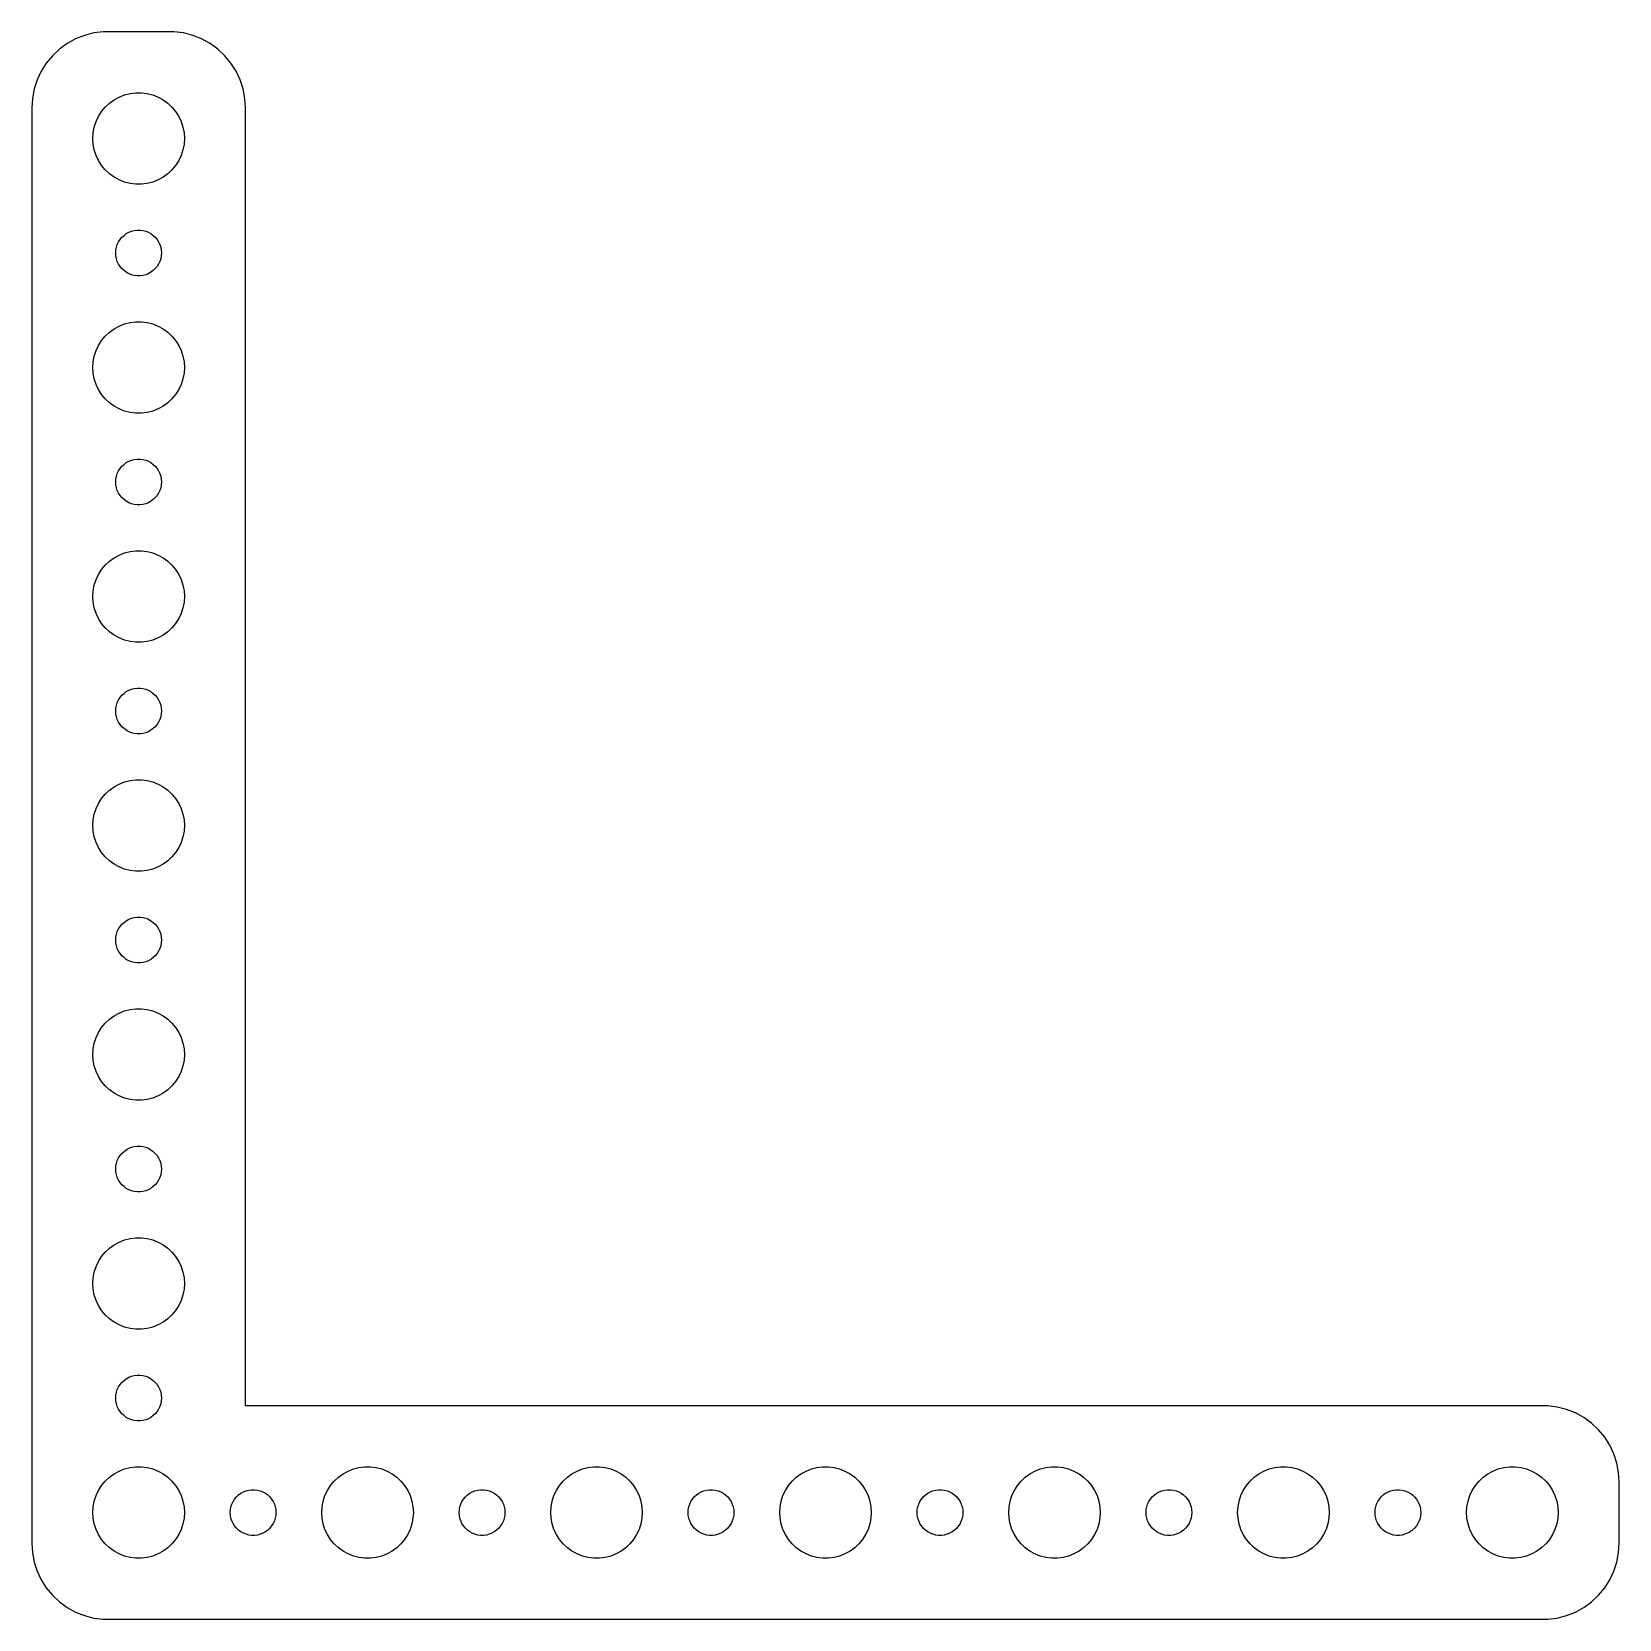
# Model space of a CAD drawing. Header units: metres. Extents: x -52 to 52, y -52 to 52.
import ezdxf

# ---------------------------------------------------------------- set-up
doc = ezdxf.new("R2010")
doc.units = ezdxf.units.M

msp = doc.modelspace()

# ---------------------------------------------------------------- linework, layer by layer
for p, q in [((-49.6791, 51.2216), (-50.1871, 50.8526)), ((-49.1289, 51.5241), (-49.6791, 51.2216)), ((-48.5451, 51.7553), (-49.1289, 51.5241)), ((-47.9369, 51.9114), (-48.5451, 51.7553)), ((-47.3139, 51.9901), (-47.9369, 51.9114)), ((-42.686, 51.9901), (-47.3139, 51.9901)), ((-42.0631, 51.9114), (-42.686, 51.9901)), ((-41.4549, 51.7553), (-42.0631, 51.9114)), ((-40.8711, 51.5241), (-41.4549, 51.7553)), ((-40.3209, 51.2216), (-40.8711, 51.5241)), ((-39.8129, 50.8526), (-40.3209, 51.2216)), ((-51.0451, 49.9389), (-51.3815, 49.4088)), ((-50.6448, 50.4227), (-51.0451, 49.9389)), ((-50.1871, 50.8526), (-50.6448, 50.4227)), ((-39.3551, 50.4227), (-39.8129, 50.8526)), ((-38.9549, 49.9389), (-39.3551, 50.4227)), ((-38.6185, 49.4088), (-38.9549, 49.9389)), ((-51.3815, 49.4088), (-51.6489, 48.8406)), ((-38.3511, 48.8406), (-38.6185, 49.4088)), ((-51.8429, 48.2434), (-51.9606, 47.6267)), ((-51.6489, 48.8406), (-51.8429, 48.2434)), ((-46.2773, 47.7145), (-45.927, 47.8532)), ((-45.927, 47.8532), (-45.5621, 47.9469)), ((-45.5621, 47.9469), (-45.1884, 47.9941)), ((-45.1884, 47.9941), (-44.8116, 47.9941)), ((-44.8116, 47.9941), (-44.4379, 47.9469)), ((-44.4379, 47.9469), (-44.0729, 47.8532)), ((-44.0729, 47.8532), (-43.7227, 47.7145)), ((-38.1571, 48.2434), (-38.3511, 48.8406)), ((-38.0394, 47.6267), (-38.1571, 48.2434)), ((-51.9606, 47.6267), (-52, 47)), ((-52, 47), (-52, -47)), ((-47.427, 46.7634), (-47.1869, 47.0536)), ((-47.1869, 47.0536), (-46.9123, 47.3115)), ((-46.9123, 47.3115), (-46.6075, 47.533)), ((-46.6075, 47.533), (-46.2773, 47.7145)), ((-43.7227, 47.7145), (-43.3925, 47.533)), ((-43.3925, 47.533), (-43.0877, 47.3115)), ((-43.0877, 47.3115), (-42.8131, 47.0536)), ((-42.8131, 47.0536), (-42.5729, 46.7634)), ((-38, 47), (-38.0394, 47.6267)), ((-38, -38.0099), (-38, 47)), ((-47.9057, 45.7461), (-47.7893, 46.1044)), ((-47.7893, 46.1044), (-47.6289, 46.4453)), ((-47.6289, 46.4453), (-47.427, 46.7634)), ((-42.5729, 46.7634), (-42.3711, 46.4453)), ((-42.3711, 46.4453), (-42.2107, 46.1044)), ((-42.2107, 46.1044), (-42.0942, 45.7461)), ((-48, 45), (-47.9763, 45.376)), ((-47.9763, 44.624), (-48, 45)), ((-47.9763, 45.376), (-47.9057, 45.7461)), ((-42.0942, 45.7461), (-42.0237, 45.376)), ((-42.0237, 45.376), (-42, 45)), ((-42, 45), (-42.0237, 44.624)), ((-47.9057, 44.2539), (-47.9763, 44.624)), ((-47.7893, 43.8956), (-47.9057, 44.2539)), ((-47.6289, 43.5547), (-47.7893, 43.8956)), ((-42.2107, 43.8956), (-42.3711, 43.5547)), ((-42.0942, 44.2539), (-42.2107, 43.8956)), ((-42.0237, 44.624), (-42.0942, 44.2539)), ((-47.427, 43.2366), (-47.6289, 43.5547)), ((-47.1869, 42.9464), (-47.427, 43.2366)), ((-46.9123, 42.6885), (-47.1869, 42.9464)), ((-46.6075, 42.467), (-46.9123, 42.6885)), ((-43.0877, 42.6885), (-43.3925, 42.467)), ((-42.8131, 42.9464), (-43.0877, 42.6885)), ((-42.5729, 43.2366), (-42.8131, 42.9464)), ((-42.3711, 43.5547), (-42.5729, 43.2366)), ((-46.2773, 42.2855), (-46.6075, 42.467)), ((-45.927, 42.1468), (-46.2773, 42.2855)), ((-45.5621, 42.0531), (-45.927, 42.1468)), ((-45.1884, 42.0059), (-45.5621, 42.0531)), ((-44.8116, 42.0059), (-45.1884, 42.0059)), ((-44.4379, 42.0531), (-44.8116, 42.0059)), ((-44.0729, 42.1468), (-44.4379, 42.0531)), ((-43.7227, 42.2855), (-44.0729, 42.1468)), ((-43.3925, 42.467), (-43.7227, 42.2855)), ((-46.2135, 38.3817), (-46.0934, 38.5268)), ((-46.0934, 38.5268), (-45.9561, 38.6558)), ((-45.9561, 38.6558), (-45.8037, 38.7665)), ((-45.8037, 38.7665), (-45.6387, 38.8572)), ((-45.6387, 38.8572), (-45.4635, 38.9266)), ((-45.4635, 38.9266), (-45.2811, 38.9734)), ((-45.2811, 38.9734), (-45.0942, 38.997)), ((-45.0942, 38.997), (-44.9058, 38.997)), ((-44.9058, 38.997), (-44.7189, 38.9734)), ((-44.7189, 38.9734), (-44.5365, 38.9266)), ((-44.5365, 38.9266), (-44.3613, 38.8572)), ((-44.3613, 38.8572), (-44.1963, 38.7665)), ((-44.1963, 38.7665), (-44.0439, 38.6558)), ((-44.0439, 38.6558), (-43.9065, 38.5268)), ((-43.9065, 38.5268), (-43.7865, 38.3817)), ((-46.5, 37.5), (-46.4882, 37.688)), ((-46.4882, 37.312), (-46.5, 37.5)), ((-46.4882, 37.688), (-46.4529, 37.873)), ((-46.4529, 37.873), (-46.3947, 38.0522)), ((-46.3947, 38.0522), (-46.3145, 38.2226)), ((-46.3145, 38.2226), (-46.2135, 38.3817)), ((-43.7865, 38.3817), (-43.6855, 38.2226)), ((-43.6855, 38.2226), (-43.6053, 38.0522)), ((-43.6053, 38.0522), (-43.5471, 37.873)), ((-43.5471, 37.873), (-43.5118, 37.688)), ((-43.5118, 37.688), (-43.5, 37.5)), ((-43.5, 37.5), (-43.5118, 37.312)), ((-46.4529, 37.127), (-46.4882, 37.312)), ((-46.3947, 36.9478), (-46.4529, 37.127)), ((-46.3145, 36.7774), (-46.3947, 36.9478)), ((-46.2135, 36.6183), (-46.3145, 36.7774)), ((-46.0934, 36.4732), (-46.2135, 36.6183)), ((-45.9561, 36.3442), (-46.0934, 36.4732)), ((-43.9065, 36.4732), (-44.0439, 36.3442)), ((-43.7865, 36.6183), (-43.9065, 36.4732)), ((-43.6855, 36.7774), (-43.7865, 36.6183)), ((-43.6053, 36.9478), (-43.6855, 36.7774)), ((-43.5471, 37.127), (-43.6053, 36.9478)), ((-43.5118, 37.312), (-43.5471, 37.127)), ((-45.8037, 36.2335), (-45.9561, 36.3442)), ((-45.6387, 36.1428), (-45.8037, 36.2335)), ((-45.4635, 36.0734), (-45.6387, 36.1428)), ((-45.2811, 36.0266), (-45.4635, 36.0734)), ((-45.0942, 36.003), (-45.2811, 36.0266)), ((-44.9058, 36.003), (-45.0942, 36.003)), ((-44.7189, 36.0266), (-44.9058, 36.003)), ((-44.5365, 36.0734), (-44.7189, 36.0266)), ((-44.3613, 36.1428), (-44.5365, 36.0734)), ((-44.1963, 36.2335), (-44.3613, 36.1428)), ((-44.0439, 36.3442), (-44.1963, 36.2335)), ((-47.1869, 32.0536), (-46.9123, 32.3115)), ((-46.9123, 32.3115), (-46.6075, 32.533)), ((-46.6075, 32.533), (-46.2773, 32.7145)), ((-46.2773, 32.7145), (-45.927, 32.8532)), ((-45.927, 32.8532), (-45.5621, 32.9469)), ((-45.5621, 32.9469), (-45.1884, 32.9941)), ((-45.1884, 32.9941), (-44.8116, 32.9941)), ((-44.8116, 32.9941), (-44.4379, 32.9469)), ((-44.4379, 32.9469), (-44.0729, 32.8532)), ((-44.0729, 32.8532), (-43.7227, 32.7145)), ((-43.7227, 32.7145), (-43.3925, 32.533)), ((-43.3925, 32.533), (-43.0877, 32.3115)), ((-43.0877, 32.3115), (-42.8131, 32.0536)), ((-47.7893, 31.1044), (-47.6289, 31.4453)), ((-47.6289, 31.4453), (-47.427, 31.7634)), ((-47.427, 31.7634), (-47.1869, 32.0536)), ((-42.8131, 32.0536), (-42.5729, 31.7634)), ((-42.5729, 31.7634), (-42.3711, 31.4453)), ((-42.3711, 31.4453), (-42.2107, 31.1044)), ((-48, 30), (-47.9763, 30.376)), ((-47.9763, 30.376), (-47.9057, 30.7461)), ((-47.9057, 30.7461), (-47.7893, 31.1044)), ((-42.2107, 31.1044), (-42.0942, 30.7461)), ((-42.0942, 30.7461), (-42.0237, 30.376)), ((-42.0237, 30.376), (-42, 30)), ((-47.9763, 29.624), (-48, 30)), ((-47.9057, 29.2539), (-47.9763, 29.624)), ((-47.7893, 28.8956), (-47.9057, 29.2539)), ((-42.0942, 29.2539), (-42.2107, 28.8956)), ((-42.0237, 29.624), (-42.0942, 29.2539)), ((-42, 30), (-42.0237, 29.624)), ((-47.6289, 28.5547), (-47.7893, 28.8956)), ((-47.427, 28.2366), (-47.6289, 28.5547)), ((-47.1869, 27.9464), (-47.427, 28.2366)), ((-42.5729, 28.2366), (-42.8131, 27.9464)), ((-42.3711, 28.5547), (-42.5729, 28.2366)), ((-42.2107, 28.8956), (-42.3711, 28.5547)), ((-46.9123, 27.6884), (-47.1869, 27.9464)), ((-46.6075, 27.467), (-46.9123, 27.6884)), ((-46.2773, 27.2855), (-46.6075, 27.467)), ((-45.927, 27.1468), (-46.2773, 27.2855)), ((-45.5621, 27.0531), (-45.927, 27.1468)), ((-45.1884, 27.0059), (-45.5621, 27.0531)), ((-44.4379, 27.0531), (-44.8116, 27.0059)), ((-44.0729, 27.1468), (-44.4379, 27.0531)), ((-43.7227, 27.2855), (-44.0729, 27.1468)), ((-43.3925, 27.467), (-43.7227, 27.2855)), ((-43.0877, 27.6884), (-43.3925, 27.467)), ((-42.8131, 27.9464), (-43.0877, 27.6884)), ((-44.8116, 27.0059), (-45.1884, 27.0059)), ((-45.6387, 23.8572), (-45.4635, 23.9266)), ((-45.4635, 23.9266), (-45.2811, 23.9734)), ((-45.2811, 23.9734), (-45.0942, 23.997)), ((-45.0942, 23.997), (-44.9058, 23.997)), ((-44.9058, 23.997), (-44.7189, 23.9734)), ((-44.7189, 23.9734), (-44.5365, 23.9266)), ((-44.5365, 23.9266), (-44.3613, 23.8572)), ((-46.4529, 22.873), (-46.3947, 23.0522)), ((-46.3947, 23.0522), (-46.3145, 23.2226)), ((-46.3145, 23.2226), (-46.2135, 23.3817)), ((-46.2135, 23.3817), (-46.0934, 23.5268)), ((-46.0934, 23.5268), (-45.9561, 23.6558)), ((-45.9561, 23.6558), (-45.8037, 23.7665)), ((-45.8037, 23.7665), (-45.6387, 23.8572)), ((-44.3613, 23.8572), (-44.1963, 23.7665)), ((-44.1963, 23.7665), (-44.0439, 23.6558)), ((-44.0439, 23.6558), (-43.9065, 23.5268)), ((-43.9065, 23.5268), (-43.7865, 23.3817)), ((-43.7865, 23.3817), (-43.6855, 23.2226)), ((-43.6855, 23.2226), (-43.6053, 23.0522)), ((-43.6053, 23.0522), (-43.5471, 22.873)), ((-46.5, 22.5), (-46.4882, 22.688)), ((-46.4882, 22.312), (-46.5, 22.5)), ((-46.4882, 22.688), (-46.4529, 22.873)), ((-46.4529, 22.127), (-46.4882, 22.312)), ((-46.3947, 21.9478), (-46.4529, 22.127)), ((-46.3145, 21.7774), (-46.3947, 21.9478)), ((-43.6053, 21.9478), (-43.6855, 21.7774)), ((-43.5471, 22.127), (-43.6053, 21.9478)), ((-43.5471, 22.873), (-43.5118, 22.688)), ((-43.5118, 22.312), (-43.5471, 22.127)), ((-43.5118, 22.688), (-43.5, 22.5)), ((-43.5, 22.5), (-43.5118, 22.312)), ((-46.2135, 21.6183), (-46.3145, 21.7774)), ((-46.0934, 21.4732), (-46.2135, 21.6183)), ((-45.9561, 21.3442), (-46.0934, 21.4732)), ((-45.8037, 21.2335), (-45.9561, 21.3442)), ((-45.6387, 21.1427), (-45.8037, 21.2335)), ((-45.4635, 21.0734), (-45.6387, 21.1427)), ((-45.2811, 21.0266), (-45.4635, 21.0734)), ((-45.0942, 21.003), (-45.2811, 21.0266)), ((-44.9058, 21.003), (-45.0942, 21.003)), ((-44.7189, 21.0266), (-44.9058, 21.003)), ((-44.5365, 21.0734), (-44.7189, 21.0266)), ((-44.3613, 21.1427), (-44.5365, 21.0734)), ((-44.1963, 21.2335), (-44.3613, 21.1427)), ((-44.0439, 21.3442), (-44.1963, 21.2335)), ((-43.9065, 21.4732), (-44.0439, 21.3442)), ((-43.7865, 21.6183), (-43.9065, 21.4732)), ((-43.6855, 21.7774), (-43.7865, 21.6183)), ((-46.6075, 17.533), (-46.2773, 17.7145)), ((-46.2773, 17.7145), (-45.927, 17.8532)), ((-45.927, 17.8532), (-45.5621, 17.9469)), ((-45.5621, 17.9469), (-45.1884, 17.9941)), ((-45.1884, 17.9941), (-44.8116, 17.9941)), ((-44.8116, 17.9941), (-44.4379, 17.9469)), ((-44.4379, 17.9469), (-44.0729, 17.8532)), ((-44.0729, 17.8532), (-43.7227, 17.7145)), ((-43.7227, 17.7145), (-43.3925, 17.533)), ((-47.6289, 16.4453), (-47.427, 16.7634)), ((-47.427, 16.7634), (-47.1869, 17.0536)), ((-47.1869, 17.0536), (-46.9123, 17.3115)), ((-46.9123, 17.3115), (-46.6075, 17.533)), ((-43.3925, 17.533), (-43.0877, 17.3115)), ((-43.0877, 17.3115), (-42.8131, 17.0536)), ((-42.8131, 17.0536), (-42.5729, 16.7634)), ((-42.5729, 16.7634), (-42.3711, 16.4453)), ((-47.9763, 15.376), (-47.9057, 15.7461)), ((-47.9057, 15.7461), (-47.7893, 16.1044)), ((-47.7893, 16.1044), (-47.6289, 16.4453)), ((-42.3711, 16.4453), (-42.2107, 16.1044)), ((-42.2107, 16.1044), (-42.0942, 15.7461)), ((-42.0942, 15.7461), (-42.0237, 15.376)), ((-48, 15), (-47.9763, 15.376)), ((-47.9763, 14.624), (-48, 15)), ((-47.9057, 14.2539), (-47.9763, 14.624)), ((-42.0237, 14.624), (-42.0942, 14.2539)), ((-42.0237, 15.376), (-42, 15)), ((-42, 15), (-42.0237, 14.624)), ((-47.7893, 13.8956), (-47.9057, 14.2539)), ((-47.6289, 13.5547), (-47.7893, 13.8956)), ((-47.427, 13.2366), (-47.6289, 13.5547)), ((-42.3711, 13.5547), (-42.5729, 13.2366)), ((-42.2107, 13.8956), (-42.3711, 13.5547)), ((-42.0942, 14.2539), (-42.2107, 13.8956)), ((-47.1869, 12.9464), (-47.427, 13.2366)), ((-46.9123, 12.6884), (-47.1869, 12.9464)), ((-46.6075, 12.467), (-46.9123, 12.6884)), ((-43.0877, 12.6884), (-43.3925, 12.467)), ((-42.8131, 12.9464), (-43.0877, 12.6884)), ((-42.5729, 13.2366), (-42.8131, 12.9464)), ((-46.2773, 12.2855), (-46.6075, 12.467)), ((-45.927, 12.1468), (-46.2773, 12.2855)), ((-45.5621, 12.0531), (-45.927, 12.1468)), ((-45.1884, 12.0059), (-45.5621, 12.0531)), ((-44.8116, 12.0059), (-45.1884, 12.0059)), ((-44.4379, 12.0531), (-44.8116, 12.0059)), ((-44.0729, 12.1468), (-44.4379, 12.0531)), ((-43.7227, 12.2855), (-44.0729, 12.1468)), ((-43.3925, 12.467), (-43.7227, 12.2855)), ((-46.3145, 8.22263), (-46.2135, 8.38167)), ((-46.2135, 8.38167), (-46.0934, 8.52681)), ((-46.0934, 8.52681), (-45.9561, 8.65576)), ((-45.9561, 8.65576), (-45.8037, 8.76648)), ((-45.8037, 8.76648), (-45.6387, 8.85724)), ((-45.6387, 8.85724), (-45.4635, 8.92657)), ((-45.4635, 8.92657), (-45.2811, 8.97342)), ((-45.2811, 8.97342), (-45.0942, 8.99704)), ((-45.0942, 8.99704), (-44.9058, 8.99704)), ((-44.9058, 8.99704), (-44.7189, 8.97342)), ((-44.7189, 8.97342), (-44.5365, 8.92657)), ((-44.5365, 8.92657), (-44.3613, 8.85724)), ((-44.3613, 8.85724), (-44.1963, 8.76648)), ((-44.1963, 8.76648), (-44.0439, 8.65576)), ((-44.0439, 8.65576), (-43.9065, 8.52681)), ((-43.9065, 8.52681), (-43.7865, 8.38167)), ((-43.7865, 8.38167), (-43.6855, 8.22263)), ((-46.5, 7.5), (-46.4882, 7.68799)), ((-46.4882, 7.312), (-46.5, 7.5)), ((-46.4882, 7.68799), (-46.4529, 7.87303)), ((-46.4529, 7.12695), (-46.4882, 7.312)), ((-46.4529, 7.87303), (-46.3947, 8.05219)), ((-46.3947, 8.05219), (-46.3145, 8.22263)), ((-43.6855, 8.22263), (-43.6053, 8.05219)), ((-43.6053, 8.05219), (-43.5471, 7.87303)), ((-43.5471, 7.87303), (-43.5118, 7.68799)), ((-43.5118, 7.312), (-43.5471, 7.12695)), ((-43.5118, 7.68799), (-43.5, 7.5)), ((-43.5, 7.5), (-43.5118, 7.312)), ((-46.3947, 6.9478), (-46.4529, 7.12695)), ((-46.3145, 6.77736), (-46.3947, 6.9478)), ((-46.2135, 6.61832), (-46.3145, 6.77736)), ((-46.0934, 6.47318), (-46.2135, 6.61832)), ((-45.9561, 6.34422), (-46.0934, 6.47318)), ((-45.8037, 6.23351), (-45.9561, 6.34422)), ((-44.0439, 6.34422), (-44.1963, 6.23351)), ((-43.9065, 6.47318), (-44.0439, 6.34422)), ((-43.7865, 6.61832), (-43.9065, 6.47318)), ((-43.6855, 6.77736), (-43.7865, 6.61832)), ((-43.6053, 6.9478), (-43.6855, 6.77736)), ((-43.5471, 7.12695), (-43.6053, 6.9478)), ((-45.6387, 6.14275), (-45.8037, 6.23351)), ((-45.4635, 6.07341), (-45.6387, 6.14275)), ((-45.2811, 6.02657), (-45.4635, 6.07341)), ((-45.0942, 6.00294), (-45.2811, 6.02657)), ((-44.9058, 6.00294), (-45.0942, 6.00294)), ((-44.7189, 6.02657), (-44.9058, 6.00294)), ((-44.5365, 6.07341), (-44.7189, 6.02657)), ((-44.3613, 6.14275), (-44.5365, 6.07341)), ((-44.1963, 6.23351), (-44.3613, 6.14275)), ((-47.1869, 2.05363), (-46.9123, 2.31154)), ((-46.9123, 2.31154), (-46.6075, 2.53297)), ((-46.6075, 2.53297), (-46.2773, 2.71448)), ((-46.2773, 2.71448), (-45.927, 2.85316)), ((-45.927, 2.85316), (-45.5621, 2.94685)), ((-45.5621, 2.94685), (-45.1884, 2.99408)), ((-45.1884, 2.99408), (-44.8116, 2.99408)), ((-44.8116, 2.99408), (-44.4379, 2.94685)), ((-44.4379, 2.94685), (-44.0729, 2.85316)), ((-44.0729, 2.85316), (-43.7227, 2.71448)), ((-43.7227, 2.71448), (-43.3925, 2.53297)), ((-43.3925, 2.53297), (-43.0877, 2.31154)), ((-43.0877, 2.31154), (-42.8131, 2.05363)), ((-47.9057, 0.74606), (-47.7893, 1.10437)), ((-47.7893, 1.10437), (-47.6289, 1.44525)), ((-47.6289, 1.44525), (-47.427, 1.76335)), ((-47.427, 1.76335), (-47.1869, 2.05363)), ((-42.8131, 2.05363), (-42.5729, 1.76335)), ((-42.5729, 1.76335), (-42.3711, 1.44525)), ((-42.3711, 1.44525), (-42.2107, 1.10437)), ((-42.2107, 1.10437), (-42.0942, 0.74606)), ((-48, 0), (-47.9763, 0.37599)), ((-47.9763, -0.37599), (-48, 0)), ((-47.9763, 0.37599), (-47.9057, 0.74606)), ((-42.0942, 0.74606), (-42.0237, 0.37599)), ((-42.0237, 0.37599), (-42, 0)), ((-42, 0), (-42.0237, -0.37599)), ((-47.9057, -0.74606), (-47.9763, -0.37599)), ((-47.7893, -1.10437), (-47.9057, -0.74606)), ((-42.0942, -0.74606), (-42.2107, -1.10437)), ((-42.0237, -0.37599), (-42.0942, -0.74606)), ((-47.6289, -1.44525), (-47.7893, -1.10437)), ((-47.427, -1.76335), (-47.6289, -1.44525)), ((-47.1869, -2.05363), (-47.427, -1.76335)), ((-46.9123, -2.31154), (-47.1869, -2.05363)), ((-42.8131, -2.05363), (-43.0877, -2.31154)), ((-42.5729, -1.76335), (-42.8131, -2.05363)), ((-42.3711, -1.44525), (-42.5729, -1.76335)), ((-42.2107, -1.10437), (-42.3711, -1.44525)), ((-46.6075, -2.53297), (-46.9123, -2.31154)), ((-46.2773, -2.71448), (-46.6075, -2.53297)), ((-45.927, -2.85316), (-46.2773, -2.71448)), ((-45.5621, -2.94685), (-45.927, -2.85316)), ((-45.1884, -2.99408), (-45.5621, -2.94685)), ((-44.8116, -2.99408), (-45.1884, -2.99408)), ((-44.4379, -2.94685), (-44.8116, -2.99408)), ((-44.0729, -2.85316), (-44.4379, -2.94685)), ((-43.7227, -2.71448), (-44.0729, -2.85316)), ((-43.3925, -2.53297), (-43.7227, -2.71448)), ((-43.0877, -2.31154), (-43.3925, -2.53297)), ((-45.9561, -6.34422), (-45.8037, -6.23351)), ((-45.8037, -6.23351), (-45.6387, -6.14275)), ((-45.6387, -6.14275), (-45.4635, -6.07341)), ((-45.4635, -6.07341), (-45.2811, -6.02657)), ((-45.2811, -6.02657), (-45.0942, -6.00294)), ((-45.0942, -6.00294), (-44.9058, -6.00294)), ((-44.9058, -6.00294), (-44.7189, -6.02657)), ((-44.7189, -6.02657), (-44.5365, -6.07341)), ((-44.5365, -6.07341), (-44.3613, -6.14275)), ((-44.3613, -6.14275), (-44.1963, -6.23351)), ((-44.1963, -6.23351), (-44.0439, -6.34422)), ((-46.4882, -7.312), (-46.4529, -7.12695)), ((-46.4529, -7.12695), (-46.3947, -6.9478)), ((-46.3947, -6.9478), (-46.3145, -6.77736)), ((-46.3145, -6.77736), (-46.2135, -6.61832)), ((-46.2135, -6.61832), (-46.0934, -6.47318)), ((-46.0934, -6.47318), (-45.9561, -6.34422)), ((-44.0439, -6.34422), (-43.9065, -6.47318)), ((-43.9065, -6.47318), (-43.7865, -6.61832)), ((-43.7865, -6.61832), (-43.6855, -6.77736)), ((-43.6855, -6.77736), (-43.6053, -6.9478)), ((-43.6053, -6.9478), (-43.5471, -7.12695)), ((-43.5471, -7.12695), (-43.5118, -7.312)), ((-46.5, -7.5), (-46.4882, -7.312)), ((-46.4882, -7.68799), (-46.5, -7.5)), ((-46.4529, -7.87303), (-46.4882, -7.68799)), ((-46.3947, -8.05219), (-46.4529, -7.87303)), ((-46.3145, -8.22263), (-46.3947, -8.05219)), ((-46.2135, -8.38167), (-46.3145, -8.22263)), ((-43.6855, -8.22263), (-43.7865, -8.38167)), ((-43.6053, -8.05219), (-43.6855, -8.22263)), ((-43.5471, -7.87303), (-43.6053, -8.05219)), ((-43.5118, -7.68799), (-43.5471, -7.87303)), ((-43.5118, -7.312), (-43.5, -7.5)), ((-43.5, -7.5), (-43.5118, -7.68799)), ((-46.0934, -8.52681), (-46.2135, -8.38167)), ((-45.9561, -8.65576), (-46.0934, -8.52681)), ((-45.8037, -8.76648), (-45.9561, -8.65576)), ((-45.6387, -8.85724), (-45.8037, -8.76648)), ((-45.4635, -8.92657), (-45.6387, -8.85724)), ((-45.2811, -8.97342), (-45.4635, -8.92657)), ((-45.0942, -8.99704), (-45.2811, -8.97342)), ((-44.9058, -8.99704), (-45.0942, -8.99704)), ((-44.7189, -8.97342), (-44.9058, -8.99704)), ((-44.5365, -8.92657), (-44.7189, -8.97342)), ((-44.3613, -8.85724), (-44.5365, -8.92657)), ((-44.1963, -8.76648), (-44.3613, -8.85724)), ((-44.0439, -8.65576), (-44.1963, -8.76648)), ((-43.9065, -8.52681), (-44.0439, -8.65576)), ((-43.7865, -8.38167), (-43.9065, -8.52681)), ((-46.9123, -12.6884), (-46.6075, -12.467)), ((-46.6075, -12.467), (-46.2773, -12.2855)), ((-46.2773, -12.2855), (-45.927, -12.1468)), ((-45.927, -12.1468), (-45.5621, -12.0531)), ((-45.5621, -12.0531), (-45.1884, -12.0059)), ((-45.1884, -12.0059), (-44.8116, -12.0059)), ((-44.8116, -12.0059), (-44.4379, -12.0531)), ((-44.4379, -12.0531), (-44.0729, -12.1468)), ((-44.0729, -12.1468), (-43.7227, -12.2855)), ((-43.7227, -12.2855), (-43.3925, -12.467)), ((-43.3925, -12.467), (-43.0877, -12.6884)), ((-47.6289, -13.5547), (-47.427, -13.2366)), ((-47.427, -13.2366), (-47.1869, -12.9464)), ((-47.1869, -12.9464), (-46.9123, -12.6884)), ((-43.0877, -12.6884), (-42.8131, -12.9464)), ((-42.8131, -12.9464), (-42.5729, -13.2366)), ((-42.5729, -13.2366), (-42.3711, -13.5547)), ((-47.9763, -14.624), (-47.9057, -14.2539)), ((-47.9057, -14.2539), (-47.7893, -13.8956)), ((-47.7893, -13.8956), (-47.6289, -13.5547)), ((-42.3711, -13.5547), (-42.2107, -13.8956)), ((-42.2107, -13.8956), (-42.0942, -14.2539)), ((-42.0942, -14.2539), (-42.0237, -14.624)), ((-48, -15), (-47.9763, -14.624)), ((-47.9763, -15.376), (-48, -15)), ((-47.9057, -15.7461), (-47.9763, -15.376)), ((-42.0237, -15.376), (-42.0942, -15.7461)), ((-42.0237, -14.624), (-42, -15)), ((-42, -15), (-42.0237, -15.376)), ((-47.7893, -16.1044), (-47.9057, -15.7461)), ((-47.6289, -16.4453), (-47.7893, -16.1044)), ((-47.427, -16.7634), (-47.6289, -16.4453)), ((-42.3711, -16.4453), (-42.5729, -16.7634)), ((-42.2107, -16.1044), (-42.3711, -16.4453)), ((-42.0942, -15.7461), (-42.2107, -16.1044)), ((-47.1869, -17.0536), (-47.427, -16.7634)), ((-46.9123, -17.3115), (-47.1869, -17.0536)), ((-46.6075, -17.533), (-46.9123, -17.3115)), ((-46.2773, -17.7145), (-46.6075, -17.533)), ((-43.3925, -17.533), (-43.7227, -17.7145)), ((-43.0877, -17.3115), (-43.3925, -17.533)), ((-42.8131, -17.0536), (-43.0877, -17.3115)), ((-42.5729, -16.7634), (-42.8131, -17.0536)), ((-45.927, -17.8532), (-46.2773, -17.7145)), ((-45.5621, -17.9469), (-45.927, -17.8532)), ((-45.1884, -17.9941), (-45.5621, -17.9469)), ((-44.8116, -17.9941), (-45.1884, -17.9941)), ((-44.4379, -17.9469), (-44.8116, -17.9941)), ((-44.0729, -17.8532), (-44.4379, -17.9469)), ((-43.7227, -17.7145), (-44.0729, -17.8532)), ((-46.3947, -21.9478), (-46.3145, -21.7774)), ((-46.3145, -21.7774), (-46.2135, -21.6183)), ((-46.2135, -21.6183), (-46.0934, -21.4732)), ((-46.0934, -21.4732), (-45.9561, -21.3442)), ((-45.9561, -21.3442), (-45.8037, -21.2335)), ((-45.8037, -21.2335), (-45.6387, -21.1427)), ((-45.6387, -21.1427), (-45.4635, -21.0734)), ((-45.4635, -21.0734), (-45.2811, -21.0266)), ((-45.2811, -21.0266), (-45.0942, -21.003)), ((-45.0942, -21.003), (-44.9058, -21.003)), ((-44.9058, -21.003), (-44.7189, -21.0266)), ((-44.7189, -21.0266), (-44.5365, -21.0734)), ((-44.5365, -21.0734), (-44.3613, -21.1427)), ((-44.3613, -21.1427), (-44.1963, -21.2335)), ((-44.1963, -21.2335), (-44.0439, -21.3442)), ((-44.0439, -21.3442), (-43.9065, -21.4732)), ((-43.9065, -21.4732), (-43.7865, -21.6183)), ((-43.7865, -21.6183), (-43.6855, -21.7774)), ((-43.6855, -21.7774), (-43.6053, -21.9478)), ((-46.5, -22.5), (-46.4882, -22.312)), ((-46.4882, -22.688), (-46.5, -22.5)), ((-46.4882, -22.312), (-46.4529, -22.127)), ((-46.4529, -22.873), (-46.4882, -22.688)), ((-46.4529, -22.127), (-46.3947, -21.9478)), ((-46.3947, -23.0522), (-46.4529, -22.873)), ((-43.6053, -21.9478), (-43.5471, -22.127)), ((-43.5471, -22.873), (-43.6053, -23.0522)), ((-43.5471, -22.127), (-43.5118, -22.312)), ((-43.5118, -22.688), (-43.5471, -22.873)), ((-43.5118, -22.312), (-43.5, -22.5)), ((-43.5, -22.5), (-43.5118, -22.688)), ((-46.3145, -23.2226), (-46.3947, -23.0522)), ((-46.2135, -23.3817), (-46.3145, -23.2226)), ((-46.0934, -23.5268), (-46.2135, -23.3817)), ((-45.9561, -23.6558), (-46.0934, -23.5268)), ((-45.8037, -23.7665), (-45.9561, -23.6558)), ((-45.6387, -23.8572), (-45.8037, -23.7665)), ((-45.4635, -23.9266), (-45.6387, -23.8572)), ((-44.3613, -23.8572), (-44.5365, -23.9266)), ((-44.1963, -23.7665), (-44.3613, -23.8572)), ((-44.0439, -23.6558), (-44.1963, -23.7665)), ((-43.9065, -23.5268), (-44.0439, -23.6558)), ((-43.7865, -23.3817), (-43.9065, -23.5268)), ((-43.6855, -23.2226), (-43.7865, -23.3817)), ((-43.6053, -23.0522), (-43.6855, -23.2226)), ((-45.2811, -23.9734), (-45.4635, -23.9266)), ((-45.0942, -23.997), (-45.2811, -23.9734)), ((-44.9058, -23.997), (-45.0942, -23.997)), ((-44.7189, -23.9734), (-44.9058, -23.997)), ((-44.5365, -23.9266), (-44.7189, -23.9734)), ((-45.5621, -27.0531), (-45.1884, -27.0059)), ((-45.1884, -27.0059), (-44.8116, -27.0059)), ((-44.8116, -27.0059), (-44.4379, -27.0531)), ((-47.427, -28.2366), (-47.1869, -27.9464)), ((-47.1869, -27.9464), (-46.9123, -27.6884)), ((-46.9123, -27.6884), (-46.6075, -27.467)), ((-46.6075, -27.467), (-46.2773, -27.2855)), ((-46.2773, -27.2855), (-45.927, -27.1468)), ((-45.927, -27.1468), (-45.5621, -27.0531)), ((-44.4379, -27.0531), (-44.0729, -27.1468)), ((-44.0729, -27.1468), (-43.7227, -27.2855)), ((-43.7227, -27.2855), (-43.3925, -27.467)), ((-43.3925, -27.467), (-43.0877, -27.6884)), ((-43.0877, -27.6884), (-42.8131, -27.9464)), ((-42.8131, -27.9464), (-42.5729, -28.2366)), ((-47.9057, -29.2539), (-47.7893, -28.8956)), ((-47.7893, -28.8956), (-47.6289, -28.5547)), ((-47.6289, -28.5547), (-47.427, -28.2366)), ((-42.5729, -28.2366), (-42.3711, -28.5547)), ((-42.3711, -28.5547), (-42.2107, -28.8956)), ((-42.2107, -28.8956), (-42.0942, -29.2539)), ((-48, -30), (-47.9763, -29.624)), ((-47.9763, -30.376), (-48, -30)), ((-47.9763, -29.624), (-47.9057, -29.2539)), ((-42.0942, -29.2539), (-42.0237, -29.624)), ((-42.0237, -29.624), (-42, -30)), ((-42, -30), (-42.0237, -30.376)), ((-47.9057, -30.7461), (-47.9763, -30.376)), ((-47.7893, -31.1044), (-47.9057, -30.7461)), ((-47.6289, -31.4453), (-47.7893, -31.1044)), ((-42.2107, -31.1044), (-42.3711, -31.4453)), ((-42.0942, -30.7461), (-42.2107, -31.1044)), ((-42.0237, -30.376), (-42.0942, -30.7461)), ((-47.427, -31.7634), (-47.6289, -31.4453)), ((-47.1869, -32.0536), (-47.427, -31.7634)), ((-46.9123, -32.3115), (-47.1869, -32.0536)), ((-42.8131, -32.0536), (-43.0877, -32.3115)), ((-42.5729, -31.7634), (-42.8131, -32.0536)), ((-42.3711, -31.4453), (-42.5729, -31.7634)), ((-46.6075, -32.533), (-46.9123, -32.3115)), ((-46.2773, -32.7145), (-46.6075, -32.533)), ((-45.927, -32.8532), (-46.2773, -32.7145)), ((-45.5621, -32.9469), (-45.927, -32.8532)), ((-45.1884, -32.9941), (-45.5621, -32.9469)), ((-44.8116, -32.9941), (-45.1884, -32.9941)), ((-44.4379, -32.9469), (-44.8116, -32.9941)), ((-44.0729, -32.8532), (-44.4379, -32.9469)), ((-43.7227, -32.7145), (-44.0729, -32.8532)), ((-43.3925, -32.533), (-43.7227, -32.7145)), ((-43.0877, -32.3115), (-43.3925, -32.533)), ((-46.0934, -36.4732), (-45.9561, -36.3442)), ((-45.9561, -36.3442), (-45.8037, -36.2335)), ((-45.8037, -36.2335), (-45.6387, -36.1428)), ((-45.6387, -36.1428), (-45.4635, -36.0734)), ((-45.4635, -36.0734), (-45.2811, -36.0266)), ((-45.2811, -36.0266), (-45.0942, -36.003)), ((-45.0942, -36.003), (-44.9058, -36.003)), ((-44.9058, -36.003), (-44.7189, -36.0266)), ((-44.7189, -36.0266), (-44.5365, -36.0734)), ((-44.5365, -36.0734), (-44.3613, -36.1428)), ((-44.3613, -36.1428), (-44.1963, -36.2335)), ((-44.1963, -36.2335), (-44.0439, -36.3442)), ((-44.0439, -36.3442), (-43.9065, -36.4732)), ((-46.5, -37.5), (-46.4882, -37.312)), ((-46.4882, -37.312), (-46.4529, -37.127)), ((-46.4529, -37.127), (-46.3947, -36.9478)), ((-46.3947, -36.9478), (-46.3145, -36.7774)), ((-46.3145, -36.7774), (-46.2135, -36.6183)), ((-46.2135, -36.6183), (-46.0934, -36.4732)), ((-43.9065, -36.4732), (-43.7865, -36.6183)), ((-43.7865, -36.6183), (-43.6855, -36.7774)), ((-43.6855, -36.7774), (-43.6053, -36.9478)), ((-43.6053, -36.9478), (-43.5471, -37.127)), ((-43.5471, -37.127), (-43.5118, -37.312)), ((-43.5118, -37.312), (-43.5, -37.5)), ((-46.4882, -37.688), (-46.5, -37.5)), ((-46.4529, -37.873), (-46.4882, -37.688)), ((-46.3947, -38.0522), (-46.4529, -37.873)), ((-46.3145, -38.2226), (-46.3947, -38.0522)), ((-46.2135, -38.3817), (-46.3145, -38.2226)), ((-46.0934, -38.5268), (-46.2135, -38.3817)), ((-43.7865, -38.3817), (-43.9065, -38.5268)), ((-43.6855, -38.2226), (-43.7865, -38.3817)), ((-43.6053, -38.0522), (-43.6855, -38.2226)), ((-43.5471, -37.873), (-43.6053, -38.0522)), ((-43.5118, -37.688), (-43.5471, -37.873)), ((-43.5, -37.5), (-43.5118, -37.688)), ((47.3139, -38.0099), (-38, -38.0099)), ((47.9369, -38.0886), (47.3139, -38.0099)), ((48.5451, -38.2447), (47.9369, -38.0886)), ((49.1289, -38.4759), (48.5451, -38.2447)), ((49.6791, -38.7784), (49.1289, -38.4759)), ((-45.9561, -38.6558), (-46.0934, -38.5268)), ((-45.8037, -38.7665), (-45.9561, -38.6558)), ((-45.6387, -38.8572), (-45.8037, -38.7665)), ((-45.4635, -38.9266), (-45.6387, -38.8572)), ((-45.2811, -38.9734), (-45.4635, -38.9266)), ((-45.0942, -38.997), (-45.2811, -38.9734)), ((-44.9058, -38.997), (-45.0942, -38.997)), ((-44.7189, -38.9734), (-44.9058, -38.997)), ((-44.5365, -38.9266), (-44.7189, -38.9734)), ((-44.3613, -38.8572), (-44.5365, -38.9266)), ((-44.1963, -38.7665), (-44.3613, -38.8572)), ((-44.0439, -38.6558), (-44.1963, -38.7665)), ((-43.9065, -38.5268), (-44.0439, -38.6558)), ((50.1871, -39.1474), (49.6791, -38.7784)), ((50.6448, -39.5773), (50.1871, -39.1474)), ((51.0451, -40.0611), (50.6448, -39.5773)), ((51.3815, -40.5912), (51.0451, -40.0611)), ((51.6489, -41.1594), (51.3815, -40.5912)), ((51.8429, -41.7565), (51.6489, -41.1594)), ((-46.9123, -42.6885), (-46.6075, -42.467)), ((-46.6075, -42.467), (-46.2773, -42.2855)), ((-46.2773, -42.2855), (-45.927, -42.1468)), ((-45.927, -42.1468), (-45.5621, -42.0531)), ((-45.5621, -42.0531), (-45.1884, -42.0059)), ((-45.1884, -42.0059), (-44.8116, -42.0059)), ((-44.8116, -42.0059), (-44.4379, -42.0531)), ((-44.4379, -42.0531), (-44.0729, -42.1468)), ((-44.0729, -42.1468), (-43.7227, -42.2855)), ((-43.7227, -42.2855), (-43.3925, -42.467)), ((-43.3925, -42.467), (-43.0877, -42.6885)), ((-31.9123, -42.6885), (-31.6075, -42.467)), ((-31.6075, -42.467), (-31.2773, -42.2855)), ((-31.2773, -42.2855), (-30.927, -42.1468)), ((-30.927, -42.1468), (-30.5621, -42.0531)), ((-30.5621, -42.0531), (-30.1884, -42.0059)), ((-30.1884, -42.0059), (-29.8116, -42.0059)), ((-29.8116, -42.0059), (-29.4379, -42.0531)), ((-29.4379, -42.0531), (-29.0729, -42.1468)), ((-29.0729, -42.1468), (-28.7227, -42.2855)), ((-28.7227, -42.2855), (-28.3925, -42.467)), ((-28.3925, -42.467), (-28.0877, -42.6885)), ((-16.9123, -42.6885), (-16.6075, -42.467)), ((-16.6075, -42.467), (-16.2773, -42.2855)), ((-16.2773, -42.2855), (-15.927, -42.1468)), ((-15.927, -42.1468), (-15.5621, -42.0531)), ((-15.5621, -42.0531), (-15.1884, -42.0059)), ((-15.1884, -42.0059), (-14.8116, -42.0059)), ((-14.8116, -42.0059), (-14.4379, -42.0531)), ((-14.4379, -42.0531), (-14.0729, -42.1468)), ((-14.0729, -42.1468), (-13.7227, -42.2855)), ((-13.7227, -42.2855), (-13.3925, -42.467)), ((-13.3925, -42.467), (-13.0877, -42.6885)), ((-1.91226, -42.6885), (-1.60747, -42.467)), ((-1.60747, -42.467), (-1.27733, -42.2855)), ((-1.27733, -42.2855), (-0.92705, -42.1468)), ((-0.92705, -42.1468), (-0.56213, -42.0531)), ((-0.56213, -42.0531), (-0.18837, -42.0059)), ((-0.18837, -42.0059), (0.18837, -42.0059)), ((0.18837, -42.0059), (0.56213, -42.0531)), ((0.56213, -42.0531), (0.92705, -42.1468)), ((0.92705, -42.1468), (1.27733, -42.2855)), ((1.27733, -42.2855), (1.60747, -42.467)), ((1.60747, -42.467), (1.91226, -42.6885)), ((13.0877, -42.6885), (13.3925, -42.467)), ((13.3925, -42.467), (13.7227, -42.2855)), ((13.7227, -42.2855), (14.0729, -42.1468)), ((14.0729, -42.1468), (14.4379, -42.0531)), ((14.4379, -42.0531), (14.8116, -42.0059)), ((14.8116, -42.0059), (15.1884, -42.0059)), ((15.1884, -42.0059), (15.5621, -42.0531)), ((15.5621, -42.0531), (15.927, -42.1468)), ((15.927, -42.1468), (16.2773, -42.2855)), ((16.2773, -42.2855), (16.6075, -42.467)), ((16.6075, -42.467), (16.9123, -42.6885)), ((28.0877, -42.6885), (28.3925, -42.467)), ((28.3925, -42.467), (28.7227, -42.2855)), ((28.7227, -42.2855), (29.0729, -42.1468)), ((29.0729, -42.1468), (29.4379, -42.0531)), ((29.4379, -42.0531), (29.8116, -42.0059)), ((29.8116, -42.0059), (30.1884, -42.0059)), ((30.1884, -42.0059), (30.5621, -42.0531)), ((30.5621, -42.0531), (30.927, -42.1468)), ((30.927, -42.1468), (31.2773, -42.2855)), ((31.2773, -42.2855), (31.6075, -42.467)), ((31.6075, -42.467), (31.9123, -42.6885)), ((43.0877, -42.6885), (43.3925, -42.467)), ((43.3925, -42.467), (43.7227, -42.2855)), ((43.7227, -42.2855), (44.0729, -42.1468)), ((44.0729, -42.1468), (44.4379, -42.0531)), ((44.4379, -42.0531), (44.8116, -42.0059)), ((44.8116, -42.0059), (45.1884, -42.0059)), ((45.1884, -42.0059), (45.5621, -42.0531)), ((45.5621, -42.0531), (45.927, -42.1468)), ((45.927, -42.1468), (46.2773, -42.2855)), ((46.2773, -42.2855), (46.6075, -42.467)), ((46.6075, -42.467), (46.9123, -42.6885)), ((51.9606, -42.3733), (51.8429, -41.7565)), ((52, -43), (51.9606, -42.3733)), ((-47.7893, -43.8956), (-47.6289, -43.5547)), ((-47.6289, -43.5547), (-47.427, -43.2366)), ((-47.427, -43.2366), (-47.1869, -42.9464)), ((-47.1869, -42.9464), (-46.9123, -42.6885)), ((-43.0877, -42.6885), (-42.8131, -42.9464)), ((-42.8131, -42.9464), (-42.5729, -43.2366)), ((-42.5729, -43.2366), (-42.3711, -43.5547)), ((-42.3711, -43.5547), (-42.2107, -43.8956)), ((-38.3037, -43.7335), (-38.1387, -43.6428)), ((-38.1387, -43.6428), (-37.9635, -43.5734)), ((-37.9635, -43.5734), (-37.7811, -43.5266)), ((-37.7811, -43.5266), (-37.5942, -43.503)), ((-37.5942, -43.503), (-37.4058, -43.503)), ((-37.4058, -43.503), (-37.2189, -43.5266)), ((-37.2189, -43.5266), (-37.0365, -43.5734)), ((-37.0365, -43.5734), (-36.8613, -43.6428)), ((-36.8613, -43.6428), (-36.6963, -43.7335)), ((-32.7893, -43.8956), (-32.6289, -43.5547)), ((-32.6289, -43.5547), (-32.427, -43.2366)), ((-32.427, -43.2366), (-32.1869, -42.9464)), ((-32.1869, -42.9464), (-31.9123, -42.6885)), ((-28.0877, -42.6885), (-27.8131, -42.9464)), ((-27.8131, -42.9464), (-27.5729, -43.2366)), ((-27.5729, -43.2366), (-27.3711, -43.5547)), ((-27.3711, -43.5547), (-27.2107, -43.8956)), ((-23.3037, -43.7335), (-23.1387, -43.6428)), ((-23.1387, -43.6428), (-22.9635, -43.5734)), ((-22.9635, -43.5734), (-22.7811, -43.5266)), ((-22.7811, -43.5266), (-22.5942, -43.503)), ((-22.5942, -43.503), (-22.4058, -43.503)), ((-22.4058, -43.503), (-22.2189, -43.5266)), ((-22.2189, -43.5266), (-22.0365, -43.5734)), ((-22.0365, -43.5734), (-21.8613, -43.6428)), ((-21.8613, -43.6428), (-21.6963, -43.7335)), ((-17.7893, -43.8956), (-17.6289, -43.5547)), ((-17.6289, -43.5547), (-17.427, -43.2366)), ((-17.427, -43.2366), (-17.1869, -42.9464)), ((-17.1869, -42.9464), (-16.9123, -42.6885)), ((-13.0877, -42.6885), (-12.8131, -42.9464)), ((-12.8131, -42.9464), (-12.5729, -43.2366)), ((-12.5729, -43.2366), (-12.3711, -43.5547)), ((-12.3711, -43.5547), (-12.2107, -43.8956)), ((-8.30373, -43.7335), (-8.13866, -43.6428)), ((-8.13866, -43.6428), (-7.96352, -43.5734)), ((-7.96352, -43.5734), (-7.78107, -43.5266)), ((-7.78107, -43.5266), (-7.59418, -43.503)), ((-7.59418, -43.503), (-7.40581, -43.503)), ((-7.40581, -43.503), (-7.21892, -43.5266)), ((-7.21892, -43.5266), (-7.03647, -43.5734)), ((-7.03647, -43.5734), (-6.86133, -43.6428)), ((-6.86133, -43.6428), (-6.69626, -43.7335)), ((-2.78932, -43.8956), (-2.62891, -43.5547)), ((-2.62891, -43.5547), (-2.42705, -43.2366)), ((-2.42705, -43.2366), (-2.1869, -42.9464)), ((-2.1869, -42.9464), (-1.91226, -42.6885)), ((1.91226, -42.6885), (2.1869, -42.9464)), ((2.1869, -42.9464), (2.42705, -43.2366)), ((2.42705, -43.2366), (2.62891, -43.5547)), ((2.62891, -43.5547), (2.78932, -43.8956)), ((6.69626, -43.7335), (6.86133, -43.6428)), ((6.86133, -43.6428), (7.03647, -43.5734)), ((7.03647, -43.5734), (7.21892, -43.5266)), ((7.21892, -43.5266), (7.40581, -43.503)), ((7.40581, -43.503), (7.59418, -43.503)), ((7.59418, -43.503), (7.78107, -43.5266)), ((7.78107, -43.5266), (7.96352, -43.5734)), ((7.96352, -43.5734), (8.13866, -43.6428)), ((8.13866, -43.6428), (8.30373, -43.7335)), ((12.2107, -43.8956), (12.3711, -43.5547)), ((12.3711, -43.5547), (12.5729, -43.2366)), ((12.5729, -43.2366), (12.8131, -42.9464)), ((12.8131, -42.9464), (13.0877, -42.6885)), ((16.9123, -42.6885), (17.1869, -42.9464)), ((17.1869, -42.9464), (17.427, -43.2366)), ((17.427, -43.2366), (17.6289, -43.5547)), ((17.6289, -43.5547), (17.7893, -43.8956)), ((21.6963, -43.7335), (21.8613, -43.6428)), ((21.8613, -43.6428), (22.0365, -43.5734)), ((22.0365, -43.5734), (22.2189, -43.5266)), ((22.2189, -43.5266), (22.4058, -43.503)), ((22.4058, -43.503), (22.5942, -43.503)), ((22.5942, -43.503), (22.7811, -43.5266)), ((22.7811, -43.5266), (22.9635, -43.5734)), ((22.9635, -43.5734), (23.1387, -43.6428)), ((23.1387, -43.6428), (23.3037, -43.7335)), ((27.2107, -43.8956), (27.3711, -43.5547)), ((27.3711, -43.5547), (27.5729, -43.2366)), ((27.5729, -43.2366), (27.8131, -42.9464)), ((27.8131, -42.9464), (28.0877, -42.6885)), ((31.9123, -42.6885), (32.1869, -42.9464)), ((32.1869, -42.9464), (32.427, -43.2366)), ((32.427, -43.2366), (32.6289, -43.5547)), ((32.6289, -43.5547), (32.7893, -43.8956)), ((36.6963, -43.7335), (36.8613, -43.6428)), ((36.8613, -43.6428), (37.0365, -43.5734)), ((37.0365, -43.5734), (37.2189, -43.5266)), ((37.2189, -43.5266), (37.4058, -43.503)), ((37.4058, -43.503), (37.5942, -43.503)), ((37.5942, -43.503), (37.7811, -43.5266)), ((37.7811, -43.5266), (37.9635, -43.5734)), ((37.9635, -43.5734), (38.1387, -43.6428)), ((38.1387, -43.6428), (38.3037, -43.7335)), ((42.2107, -43.8956), (42.3711, -43.5547)), ((42.3711, -43.5547), (42.5729, -43.2366)), ((42.5729, -43.2366), (42.8131, -42.9464)), ((42.8131, -42.9464), (43.0877, -42.6885)), ((46.9123, -42.6885), (47.1869, -42.9464)), ((47.1869, -42.9464), (47.427, -43.2366)), ((47.427, -43.2366), (47.6289, -43.5547)), ((47.6289, -43.5547), (47.7893, -43.8956)), ((52, -47), (52, -43)), ((-48, -45), (-47.9763, -44.624)), ((-47.9763, -44.624), (-47.9057, -44.2539)), ((-47.9057, -44.2539), (-47.7893, -43.8956)), ((-42.2107, -43.8956), (-42.0942, -44.2539)), ((-42.0942, -44.2539), (-42.0237, -44.624)), ((-42.0237, -44.624), (-42, -45)), ((-38.9882, -44.812), (-38.9529, -44.627)), ((-38.9529, -44.627), (-38.8947, -44.4478)), ((-38.8947, -44.4478), (-38.8145, -44.2774)), ((-38.8145, -44.2774), (-38.7135, -44.1183)), ((-38.7135, -44.1183), (-38.5934, -43.9732)), ((-38.5934, -43.9732), (-38.4561, -43.8442)), ((-38.4561, -43.8442), (-38.3037, -43.7335)), ((-36.6963, -43.7335), (-36.5439, -43.8442)), ((-36.5439, -43.8442), (-36.4065, -43.9732)), ((-36.4065, -43.9732), (-36.2865, -44.1183)), ((-36.2865, -44.1183), (-36.1855, -44.2774)), ((-36.1855, -44.2774), (-36.1053, -44.4478)), ((-36.1053, -44.4478), (-36.0471, -44.627)), ((-36.0471, -44.627), (-36.0118, -44.812)), ((-33, -45), (-32.9763, -44.624)), ((-32.9763, -44.624), (-32.9057, -44.2539)), ((-32.9057, -44.2539), (-32.7893, -43.8956)), ((-27.2107, -43.8956), (-27.0942, -44.2539)), ((-27.0942, -44.2539), (-27.0237, -44.624)), ((-27.0237, -44.624), (-27, -45)), ((-23.9882, -44.812), (-23.9529, -44.627)), ((-23.9529, -44.627), (-23.8947, -44.4478)), ((-23.8947, -44.4478), (-23.8145, -44.2774)), ((-23.8145, -44.2774), (-23.7135, -44.1183)), ((-23.7135, -44.1183), (-23.5934, -43.9732)), ((-23.5934, -43.9732), (-23.4561, -43.8442)), ((-23.4561, -43.8442), (-23.3037, -43.7335)), ((-21.6963, -43.7335), (-21.5439, -43.8442)), ((-21.5439, -43.8442), (-21.4065, -43.9732)), ((-21.4065, -43.9732), (-21.2865, -44.1183)), ((-21.2865, -44.1183), (-21.1855, -44.2774)), ((-21.1855, -44.2774), (-21.1053, -44.4478)), ((-21.1053, -44.4478), (-21.0471, -44.627)), ((-21.0471, -44.627), (-21.0118, -44.812)), ((-18, -45), (-17.9763, -44.624)), ((-17.9763, -44.624), (-17.9057, -44.2539)), ((-17.9057, -44.2539), (-17.7893, -43.8956)), ((-12.2107, -43.8956), (-12.0942, -44.2539)), ((-12.0942, -44.2539), (-12.0237, -44.624)), ((-12.0237, -44.624), (-12, -45)), ((-8.98816, -44.812), (-8.95287, -44.627)), ((-8.95287, -44.627), (-8.89465, -44.4478)), ((-8.89465, -44.4478), (-8.81445, -44.2774)), ((-8.81445, -44.2774), (-8.71352, -44.1183)), ((-8.71352, -44.1183), (-8.59344, -43.9732)), ((-8.59344, -43.9732), (-8.45613, -43.8442)), ((-8.45613, -43.8442), (-8.30373, -43.7335)), ((-6.69626, -43.7335), (-6.54385, -43.8442)), ((-6.54385, -43.8442), (-6.40654, -43.9732)), ((-6.40654, -43.9732), (-6.28647, -44.1183)), ((-6.28647, -44.1183), (-6.18553, -44.2774)), ((-6.18553, -44.2774), (-6.10533, -44.4478)), ((-6.10533, -44.4478), (-6.04712, -44.627)), ((-6.04712, -44.627), (-6.01183, -44.812)), ((-3, -45), (-2.97633, -44.624)), ((-2.97633, -44.624), (-2.90575, -44.2539)), ((-2.90575, -44.2539), (-2.78932, -43.8956)), ((2.78932, -43.8956), (2.90575, -44.2539)), ((2.90575, -44.2539), (2.97633, -44.624)), ((2.97633, -44.624), (3, -45)), ((6.01183, -44.812), (6.04712, -44.627)), ((6.04712, -44.627), (6.10533, -44.4478)), ((6.10533, -44.4478), (6.18553, -44.2774)), ((6.18553, -44.2774), (6.28647, -44.1183)), ((6.28647, -44.1183), (6.40654, -43.9732)), ((6.40654, -43.9732), (6.54385, -43.8442)), ((6.54385, -43.8442), (6.69626, -43.7335)), ((8.30373, -43.7335), (8.45613, -43.8442)), ((8.45613, -43.8442), (8.59344, -43.9732)), ((8.59344, -43.9732), (8.71352, -44.1183)), ((8.71352, -44.1183), (8.81445, -44.2774)), ((8.81445, -44.2774), (8.89465, -44.4478)), ((8.89465, -44.4478), (8.95287, -44.627)), ((8.95287, -44.627), (8.98816, -44.812)), ((12, -45), (12.0237, -44.624)), ((12.0237, -44.624), (12.0942, -44.2539)), ((12.0942, -44.2539), (12.2107, -43.8956)), ((17.7893, -43.8956), (17.9057, -44.2539)), ((17.9057, -44.2539), (17.9763, -44.624)), ((17.9763, -44.624), (18, -45)), ((21.0118, -44.812), (21.0471, -44.627)), ((21.0471, -44.627), (21.1053, -44.4478)), ((21.1053, -44.4478), (21.1855, -44.2774)), ((21.1855, -44.2774), (21.2865, -44.1183)), ((21.2865, -44.1183), (21.4065, -43.9732)), ((21.4065, -43.9732), (21.5439, -43.8442)), ((21.5439, -43.8442), (21.6963, -43.7335)), ((23.3037, -43.7335), (23.4561, -43.8442)), ((23.4561, -43.8442), (23.5934, -43.9732)), ((23.5934, -43.9732), (23.7135, -44.1183)), ((23.7135, -44.1183), (23.8145, -44.2774)), ((23.8145, -44.2774), (23.8947, -44.4478)), ((23.8947, -44.4478), (23.9529, -44.627)), ((23.9529, -44.627), (23.9882, -44.812)), ((27, -45), (27.0237, -44.624)), ((27.0237, -44.624), (27.0942, -44.2539)), ((27.0942, -44.2539), (27.2107, -43.8956)), ((32.7893, -43.8956), (32.9057, -44.2539)), ((32.9057, -44.2539), (32.9763, -44.624)), ((32.9763, -44.624), (33, -45)), ((36.0118, -44.812), (36.0471, -44.627)), ((36.0471, -44.627), (36.1053, -44.4478)), ((36.1053, -44.4478), (36.1855, -44.2774)), ((36.1855, -44.2774), (36.2865, -44.1183)), ((36.2865, -44.1183), (36.4065, -43.9732)), ((36.4065, -43.9732), (36.5439, -43.8442)), ((36.5439, -43.8442), (36.6963, -43.7335)), ((38.3037, -43.7335), (38.4561, -43.8442)), ((38.4561, -43.8442), (38.5934, -43.9732)), ((38.5934, -43.9732), (38.7135, -44.1183)), ((38.7135, -44.1183), (38.8145, -44.2774)), ((38.8145, -44.2774), (38.8947, -44.4478)), ((38.8947, -44.4478), (38.9529, -44.627)), ((38.9529, -44.627), (38.9882, -44.812)), ((42, -45), (42.0237, -44.624)), ((42.0237, -44.624), (42.0942, -44.2539)), ((42.0942, -44.2539), (42.2107, -43.8956)), ((47.7893, -43.8956), (47.9057, -44.2539)), ((47.9057, -44.2539), (47.9763, -44.624)), ((47.9763, -44.624), (48, -45)), ((-47.9763, -45.376), (-48, -45)), ((-47.9057, -45.7461), (-47.9763, -45.376)), ((-47.7893, -46.1044), (-47.9057, -45.7461)), ((-42.0942, -45.7461), (-42.2107, -46.1044)), ((-42.0237, -45.376), (-42.0942, -45.7461)), ((-42, -45), (-42.0237, -45.376)), ((-39, -45), (-38.9882, -44.812)), ((-38.9882, -45.188), (-39, -45)), ((-38.9529, -45.373), (-38.9882, -45.188)), ((-38.8947, -45.5522), (-38.9529, -45.373)), ((-38.8145, -45.7226), (-38.8947, -45.5522)), ((-38.7135, -45.8817), (-38.8145, -45.7226)), ((-36.1855, -45.7226), (-36.2865, -45.8817)), ((-36.1053, -45.5522), (-36.1855, -45.7226)), ((-36.0471, -45.373), (-36.1053, -45.5522)), ((-36.0118, -45.188), (-36.0471, -45.373)), ((-36.0118, -44.812), (-36, -45)), ((-36, -45), (-36.0118, -45.188)), ((-32.9763, -45.376), (-33, -45)), ((-32.9057, -45.7461), (-32.9763, -45.376)), ((-32.7893, -46.1044), (-32.9057, -45.7461)), ((-27.0942, -45.7461), (-27.2107, -46.1044)), ((-27.0237, -45.376), (-27.0942, -45.7461)), ((-27, -45), (-27.0237, -45.376)), ((-24, -45), (-23.9882, -44.812)), ((-23.9882, -45.188), (-24, -45)), ((-23.9529, -45.373), (-23.9882, -45.188)), ((-23.8947, -45.5522), (-23.9529, -45.373)), ((-23.8145, -45.7226), (-23.8947, -45.5522)), ((-23.7135, -45.8817), (-23.8145, -45.7226)), ((-21.1855, -45.7226), (-21.2865, -45.8817)), ((-21.1053, -45.5522), (-21.1855, -45.7226)), ((-21.0471, -45.373), (-21.1053, -45.5522)), ((-21.0118, -45.188), (-21.0471, -45.373)), ((-21.0118, -44.812), (-21, -45)), ((-21, -45), (-21.0118, -45.188)), ((-17.9763, -45.376), (-18, -45)), ((-17.9057, -45.7461), (-17.9763, -45.376)), ((-17.7893, -46.1044), (-17.9057, -45.7461)), ((-12.0942, -45.7461), (-12.2107, -46.1044)), ((-12.0237, -45.376), (-12.0942, -45.7461)), ((-12, -45), (-12.0237, -45.376)), ((-9, -45), (-8.98816, -44.812)), ((-8.98816, -45.188), (-9, -45)), ((-8.95287, -45.373), (-8.98816, -45.188)), ((-8.89465, -45.5522), (-8.95287, -45.373)), ((-8.81445, -45.7226), (-8.89465, -45.5522)), ((-8.71352, -45.8817), (-8.81445, -45.7226)), ((-6.18553, -45.7226), (-6.28647, -45.8817)), ((-6.10533, -45.5522), (-6.18553, -45.7226)), ((-6.04712, -45.373), (-6.10533, -45.5522)), ((-6.01183, -45.188), (-6.04712, -45.373)), ((-6.01183, -44.812), (-6, -45)), ((-6, -45), (-6.01183, -45.188)), ((-2.97633, -45.376), (-3, -45)), ((-2.90575, -45.7461), (-2.97633, -45.376)), ((-2.78932, -46.1044), (-2.90575, -45.7461)), ((2.90575, -45.7461), (2.78932, -46.1044)), ((2.97633, -45.376), (2.90575, -45.7461)), ((3, -45), (2.97633, -45.376)), ((6, -45), (6.01183, -44.812)), ((6.01183, -45.188), (6, -45)), ((6.04712, -45.373), (6.01183, -45.188)), ((6.10533, -45.5522), (6.04712, -45.373)), ((6.18553, -45.7226), (6.10533, -45.5522)), ((6.28647, -45.8817), (6.18553, -45.7226)), ((8.81445, -45.7226), (8.71352, -45.8817)), ((8.89465, -45.5522), (8.81445, -45.7226)), ((8.95287, -45.373), (8.89465, -45.5522)), ((8.98816, -45.188), (8.95287, -45.373)), ((8.98816, -44.812), (9, -45)), ((9, -45), (8.98816, -45.188)), ((12.0237, -45.376), (12, -45)), ((12.0942, -45.7461), (12.0237, -45.376)), ((12.2107, -46.1044), (12.0942, -45.7461)), ((17.9057, -45.7461), (17.7893, -46.1044)), ((17.9763, -45.376), (17.9057, -45.7461)), ((18, -45), (17.9763, -45.376)), ((21, -45), (21.0118, -44.812)), ((21.0118, -45.188), (21, -45)), ((21.0471, -45.373), (21.0118, -45.188)), ((21.1053, -45.5522), (21.0471, -45.373)), ((21.1855, -45.7226), (21.1053, -45.5522)), ((21.2865, -45.8817), (21.1855, -45.7226)), ((23.8145, -45.7226), (23.7135, -45.8817)), ((23.8947, -45.5522), (23.8145, -45.7226)), ((23.9529, -45.373), (23.8947, -45.5522)), ((23.9882, -45.188), (23.9529, -45.373)), ((23.9882, -44.812), (24, -45)), ((24, -45), (23.9882, -45.188)), ((27.0237, -45.376), (27, -45)), ((27.0942, -45.7461), (27.0237, -45.376)), ((27.2107, -46.1044), (27.0942, -45.7461)), ((32.9057, -45.7461), (32.7893, -46.1044)), ((32.9763, -45.376), (32.9057, -45.7461)), ((33, -45), (32.9763, -45.376)), ((36, -45), (36.0118, -44.812)), ((36.0118, -45.188), (36, -45)), ((36.0471, -45.373), (36.0118, -45.188)), ((36.1053, -45.5522), (36.0471, -45.373)), ((36.1855, -45.7226), (36.1053, -45.5522)), ((36.2865, -45.8817), (36.1855, -45.7226)), ((38.8145, -45.7226), (38.7135, -45.8817)), ((38.8947, -45.5522), (38.8145, -45.7226)), ((38.9529, -45.373), (38.8947, -45.5522)), ((38.9882, -45.188), (38.9529, -45.373)), ((38.9882, -44.812), (39, -45)), ((39, -45), (38.9882, -45.188)), ((42.0237, -45.376), (42, -45)), ((42.0942, -45.7461), (42.0237, -45.376)), ((42.2107, -46.1044), (42.0942, -45.7461)), ((47.9057, -45.7461), (47.7893, -46.1044)), ((47.9763, -45.376), (47.9057, -45.7461)), ((48, -45), (47.9763, -45.376)), ((-47.6289, -46.4453), (-47.7893, -46.1044)), ((-47.427, -46.7634), (-47.6289, -46.4453)), ((-47.1869, -47.0536), (-47.427, -46.7634)), ((-42.5729, -46.7634), (-42.8131, -47.0536)), ((-42.3711, -46.4453), (-42.5729, -46.7634)), ((-42.2107, -46.1044), (-42.3711, -46.4453)), ((-38.5934, -46.0268), (-38.7135, -45.8817)), ((-38.4561, -46.1558), (-38.5934, -46.0268)), ((-38.3037, -46.2665), (-38.4561, -46.1558)), ((-38.1387, -46.3572), (-38.3037, -46.2665)), ((-37.9635, -46.4266), (-38.1387, -46.3572)), ((-37.7811, -46.4734), (-37.9635, -46.4266)), ((-37.5942, -46.497), (-37.7811, -46.4734)), ((-37.4058, -46.497), (-37.5942, -46.497)), ((-37.2189, -46.4734), (-37.4058, -46.497)), ((-37.0365, -46.4266), (-37.2189, -46.4734)), ((-36.8613, -46.3572), (-37.0365, -46.4266)), ((-36.6963, -46.2665), (-36.8613, -46.3572)), ((-36.5439, -46.1558), (-36.6963, -46.2665)), ((-36.4065, -46.0268), (-36.5439, -46.1558)), ((-36.2865, -45.8817), (-36.4065, -46.0268)), ((-32.6289, -46.4453), (-32.7893, -46.1044)), ((-32.427, -46.7634), (-32.6289, -46.4453)), ((-32.1869, -47.0536), (-32.427, -46.7634)), ((-27.5729, -46.7634), (-27.8131, -47.0536)), ((-27.3711, -46.4453), (-27.5729, -46.7634)), ((-27.2107, -46.1044), (-27.3711, -46.4453)), ((-23.5934, -46.0268), (-23.7135, -45.8817)), ((-23.4561, -46.1558), (-23.5934, -46.0268)), ((-23.3037, -46.2665), (-23.4561, -46.1558)), ((-23.1387, -46.3572), (-23.3037, -46.2665)), ((-22.9635, -46.4266), (-23.1387, -46.3572)), ((-22.7811, -46.4734), (-22.9635, -46.4266)), ((-22.5942, -46.497), (-22.7811, -46.4734)), ((-22.4058, -46.497), (-22.5942, -46.497)), ((-22.2189, -46.4734), (-22.4058, -46.497)), ((-22.0365, -46.4266), (-22.2189, -46.4734)), ((-21.8613, -46.3572), (-22.0365, -46.4266)), ((-21.6963, -46.2665), (-21.8613, -46.3572)), ((-21.5439, -46.1558), (-21.6963, -46.2665)), ((-21.4065, -46.0268), (-21.5439, -46.1558)), ((-21.2865, -45.8817), (-21.4065, -46.0268)), ((-17.6289, -46.4453), (-17.7893, -46.1044)), ((-17.427, -46.7634), (-17.6289, -46.4453)), ((-17.1869, -47.0536), (-17.427, -46.7634)), ((-12.5729, -46.7634), (-12.8131, -47.0536)), ((-12.3711, -46.4453), (-12.5729, -46.7634)), ((-12.2107, -46.1044), (-12.3711, -46.4453)), ((-8.59344, -46.0268), (-8.71352, -45.8817)), ((-8.45613, -46.1558), (-8.59344, -46.0268)), ((-8.30373, -46.2665), (-8.45613, -46.1558)), ((-8.13866, -46.3572), (-8.30373, -46.2665)), ((-7.96352, -46.4266), (-8.13866, -46.3572)), ((-7.78107, -46.4734), (-7.96352, -46.4266)), ((-7.59418, -46.497), (-7.78107, -46.4734)), ((-7.40581, -46.497), (-7.59418, -46.497)), ((-7.21892, -46.4734), (-7.40581, -46.497)), ((-7.03647, -46.4266), (-7.21892, -46.4734)), ((-6.86133, -46.3572), (-7.03647, -46.4266)), ((-6.69626, -46.2665), (-6.86133, -46.3572)), ((-6.54385, -46.1558), (-6.69626, -46.2665)), ((-6.40654, -46.0268), (-6.54385, -46.1558)), ((-6.28647, -45.8817), (-6.40654, -46.0268)), ((-2.62891, -46.4453), (-2.78932, -46.1044)), ((-2.42705, -46.7634), (-2.62891, -46.4453)), ((-2.1869, -47.0536), (-2.42705, -46.7634)), ((2.42705, -46.7634), (2.1869, -47.0536)), ((2.62891, -46.4453), (2.42705, -46.7634)), ((2.78932, -46.1044), (2.62891, -46.4453)), ((6.40654, -46.0268), (6.28647, -45.8817)), ((6.54385, -46.1558), (6.40654, -46.0268)), ((6.69626, -46.2665), (6.54385, -46.1558)), ((6.86133, -46.3572), (6.69626, -46.2665)), ((7.03647, -46.4266), (6.86133, -46.3572)), ((7.21892, -46.4734), (7.03647, -46.4266)), ((7.40581, -46.497), (7.21892, -46.4734)), ((7.59418, -46.497), (7.40581, -46.497)), ((7.78107, -46.4734), (7.59418, -46.497)), ((7.96352, -46.4266), (7.78107, -46.4734)), ((8.13866, -46.3572), (7.96352, -46.4266)), ((8.30373, -46.2665), (8.13866, -46.3572)), ((8.45613, -46.1558), (8.30373, -46.2665)), ((8.59344, -46.0268), (8.45613, -46.1558)), ((8.71352, -45.8817), (8.59344, -46.0268)), ((12.3711, -46.4453), (12.2107, -46.1044)), ((12.5729, -46.7634), (12.3711, -46.4453)), ((12.8131, -47.0536), (12.5729, -46.7634)), ((17.427, -46.7634), (17.1869, -47.0536)), ((17.6289, -46.4453), (17.427, -46.7634)), ((17.7893, -46.1044), (17.6289, -46.4453)), ((21.4065, -46.0268), (21.2865, -45.8817)), ((21.5439, -46.1558), (21.4065, -46.0268)), ((21.6963, -46.2665), (21.5439, -46.1558)), ((21.8613, -46.3572), (21.6963, -46.2665)), ((22.0365, -46.4266), (21.8613, -46.3572)), ((22.2189, -46.4734), (22.0365, -46.4266)), ((22.4058, -46.497), (22.2189, -46.4734)), ((22.5942, -46.497), (22.4058, -46.497)), ((22.7811, -46.4734), (22.5942, -46.497)), ((22.9635, -46.4266), (22.7811, -46.4734)), ((23.1387, -46.3572), (22.9635, -46.4266)), ((23.3037, -46.2665), (23.1387, -46.3572)), ((23.4561, -46.1558), (23.3037, -46.2665)), ((23.5934, -46.0268), (23.4561, -46.1558)), ((23.7135, -45.8817), (23.5934, -46.0268)), ((27.3711, -46.4453), (27.2107, -46.1044)), ((27.5729, -46.7634), (27.3711, -46.4453)), ((27.8131, -47.0536), (27.5729, -46.7634)), ((32.427, -46.7634), (32.1869, -47.0536)), ((32.6289, -46.4453), (32.427, -46.7634)), ((32.7893, -46.1044), (32.6289, -46.4453)), ((36.4065, -46.0268), (36.2865, -45.8817)), ((36.5439, -46.1558), (36.4065, -46.0268)), ((36.6963, -46.2665), (36.5439, -46.1558)), ((36.8613, -46.3572), (36.6963, -46.2665)), ((37.0365, -46.4266), (36.8613, -46.3572)), ((37.2189, -46.4734), (37.0365, -46.4266)), ((37.4058, -46.497), (37.2189, -46.4734)), ((37.5942, -46.497), (37.4058, -46.497)), ((37.7811, -46.4734), (37.5942, -46.497)), ((37.9635, -46.4266), (37.7811, -46.4734)), ((38.1387, -46.3572), (37.9635, -46.4266)), ((38.3037, -46.2665), (38.1387, -46.3572)), ((38.4561, -46.1558), (38.3037, -46.2665)), ((38.5934, -46.0268), (38.4561, -46.1558)), ((38.7135, -45.8817), (38.5934, -46.0268)), ((42.3711, -46.4453), (42.2107, -46.1044)), ((42.5729, -46.7634), (42.3711, -46.4453)), ((42.8131, -47.0536), (42.5729, -46.7634)), ((47.427, -46.7634), (47.1869, -47.0536)), ((47.6289, -46.4453), (47.427, -46.7634)), ((47.7893, -46.1044), (47.6289, -46.4453)), ((-52, -47), (-51.9606, -47.6267)), ((-51.9606, -47.6267), (-51.8429, -48.2434)), ((-46.9123, -47.3115), (-47.1869, -47.0536)), ((-46.6075, -47.533), (-46.9123, -47.3115)), ((-46.2773, -47.7145), (-46.6075, -47.533)), ((-45.927, -47.8532), (-46.2773, -47.7145)), ((-43.7227, -47.7145), (-44.0729, -47.8532)), ((-43.3925, -47.533), (-43.7227, -47.7145)), ((-43.0877, -47.3115), (-43.3925, -47.533)), ((-42.8131, -47.0536), (-43.0877, -47.3115)), ((-31.9123, -47.3115), (-32.1869, -47.0536)), ((-31.6075, -47.533), (-31.9123, -47.3115)), ((-31.2773, -47.7145), (-31.6075, -47.533)), ((-30.927, -47.8532), (-31.2773, -47.7145)), ((-28.7227, -47.7145), (-29.0729, -47.8532)), ((-28.3925, -47.533), (-28.7227, -47.7145)), ((-28.0877, -47.3115), (-28.3925, -47.533)), ((-27.8131, -47.0536), (-28.0877, -47.3115)), ((-16.9123, -47.3115), (-17.1869, -47.0536)), ((-16.6075, -47.533), (-16.9123, -47.3115)), ((-16.2773, -47.7145), (-16.6075, -47.533)), ((-15.927, -47.8532), (-16.2773, -47.7145)), ((-13.7227, -47.7145), (-14.0729, -47.8532)), ((-13.3925, -47.533), (-13.7227, -47.7145)), ((-13.0877, -47.3115), (-13.3925, -47.533)), ((-12.8131, -47.0536), (-13.0877, -47.3115)), ((-1.91226, -47.3115), (-2.1869, -47.0536)), ((-1.60747, -47.533), (-1.91226, -47.3115)), ((-1.27733, -47.7145), (-1.60747, -47.533)), ((-0.92705, -47.8532), (-1.27733, -47.7145)), ((1.27733, -47.7145), (0.92705, -47.8532)), ((1.60747, -47.533), (1.27733, -47.7145)), ((1.91226, -47.3115), (1.60747, -47.533)), ((2.1869, -47.0536), (1.91226, -47.3115)), ((13.0877, -47.3115), (12.8131, -47.0536)), ((13.3925, -47.533), (13.0877, -47.3115)), ((13.7227, -47.7145), (13.3925, -47.533)), ((14.0729, -47.8532), (13.7227, -47.7145)), ((16.2773, -47.7145), (15.927, -47.8532)), ((16.6075, -47.533), (16.2773, -47.7145)), ((16.9123, -47.3115), (16.6075, -47.533)), ((17.1869, -47.0536), (16.9123, -47.3115)), ((28.0877, -47.3115), (27.8131, -47.0536)), ((28.3925, -47.533), (28.0877, -47.3115)), ((28.7227, -47.7145), (28.3925, -47.533)), ((29.0729, -47.8532), (28.7227, -47.7145)), ((31.2773, -47.7145), (30.927, -47.8532)), ((31.6075, -47.533), (31.2773, -47.7145)), ((31.9123, -47.3115), (31.6075, -47.533)), ((32.1869, -47.0536), (31.9123, -47.3115)), ((43.0877, -47.3115), (42.8131, -47.0536)), ((43.3925, -47.533), (43.0877, -47.3115)), ((43.7227, -47.7145), (43.3925, -47.533)), ((44.0729, -47.8532), (43.7227, -47.7145)), ((46.2773, -47.7145), (45.927, -47.8532)), ((46.6075, -47.533), (46.2773, -47.7145)), ((46.9123, -47.3115), (46.6075, -47.533)), ((47.1869, -47.0536), (46.9123, -47.3115)), ((51.8429, -48.2434), (51.9606, -47.6267)), ((51.9606, -47.6267), (52, -47)), ((-51.8429, -48.2434), (-51.6489, -48.8406)), ((-51.6489, -48.8406), (-51.3815, -49.4088)), ((-45.5621, -47.9469), (-45.927, -47.8532)), ((-45.1884, -47.9941), (-45.5621, -47.9469)), ((-44.8116, -47.9941), (-45.1884, -47.9941)), ((-44.4379, -47.9469), (-44.8116, -47.9941)), ((-44.0729, -47.8532), (-44.4379, -47.9469)), ((-30.5621, -47.9469), (-30.927, -47.8532)), ((-30.1884, -47.9941), (-30.5621, -47.9469)), ((-29.8116, -47.9941), (-30.1884, -47.9941)), ((-29.4379, -47.9469), (-29.8116, -47.9941)), ((-29.0729, -47.8532), (-29.4379, -47.9469)), ((-15.5621, -47.9469), (-15.927, -47.8532)), ((-15.1884, -47.9941), (-15.5621, -47.9469)), ((-14.8116, -47.9941), (-15.1884, -47.9941)), ((-14.4379, -47.9469), (-14.8116, -47.9941)), ((-14.0729, -47.8532), (-14.4379, -47.9469)), ((-0.56213, -47.9469), (-0.92705, -47.8532)), ((-0.18837, -47.9941), (-0.56213, -47.9469)), ((0.18837, -47.9941), (-0.18837, -47.9941)), ((0.56213, -47.9469), (0.18837, -47.9941)), ((0.92705, -47.8532), (0.56213, -47.9469)), ((14.4379, -47.9469), (14.0729, -47.8532)), ((14.8116, -47.9941), (14.4379, -47.9469)), ((15.1884, -47.9941), (14.8116, -47.9941)), ((15.5621, -47.9469), (15.1884, -47.9941)), ((15.927, -47.8532), (15.5621, -47.9469)), ((29.4379, -47.9469), (29.0729, -47.8532)), ((29.8116, -47.9941), (29.4379, -47.9469)), ((30.1884, -47.9941), (29.8116, -47.9941)), ((30.5621, -47.9469), (30.1884, -47.9941)), ((30.927, -47.8532), (30.5621, -47.9469)), ((44.4379, -47.9469), (44.0729, -47.8532)), ((44.8116, -47.9941), (44.4379, -47.9469)), ((45.1884, -47.9941), (44.8116, -47.9941)), ((45.5621, -47.9469), (45.1884, -47.9941)), ((45.927, -47.8532), (45.5621, -47.9469)), ((51.3815, -49.4088), (51.6489, -48.8406)), ((51.6489, -48.8406), (51.8429, -48.2434)), ((-51.3815, -49.4088), (-51.0451, -49.9389)), ((51.0451, -49.9389), (51.3815, -49.4088)), ((-51.0451, -49.9389), (-50.6448, -50.4227)), ((-50.6448, -50.4227), (-50.1871, -50.8526)), ((-50.1871, -50.8526), (-49.6791, -51.2216)), ((49.6791, -51.2216), (50.1871, -50.8526)), ((50.1871, -50.8526), (50.6448, -50.4227)), ((50.6448, -50.4227), (51.0451, -49.9389)), ((-49.6791, -51.2216), (-49.1289, -51.5241)), ((-49.1289, -51.5241), (-48.5451, -51.7553)), ((-48.5451, -51.7553), (-47.9369, -51.9114)), ((-47.9369, -51.9114), (-47.3139, -51.9901)), ((-47.3139, -51.9901), (47.3139, -51.9901)), ((47.3139, -51.9901), (47.9369, -51.9114)), ((47.9369, -51.9114), (48.5451, -51.7553)), ((48.5451, -51.7553), (49.1289, -51.5241)), ((49.1289, -51.5241), (49.6791, -51.2216))]:
    msp.add_line(p, q)

doc.saveas('drawing.dxf')
